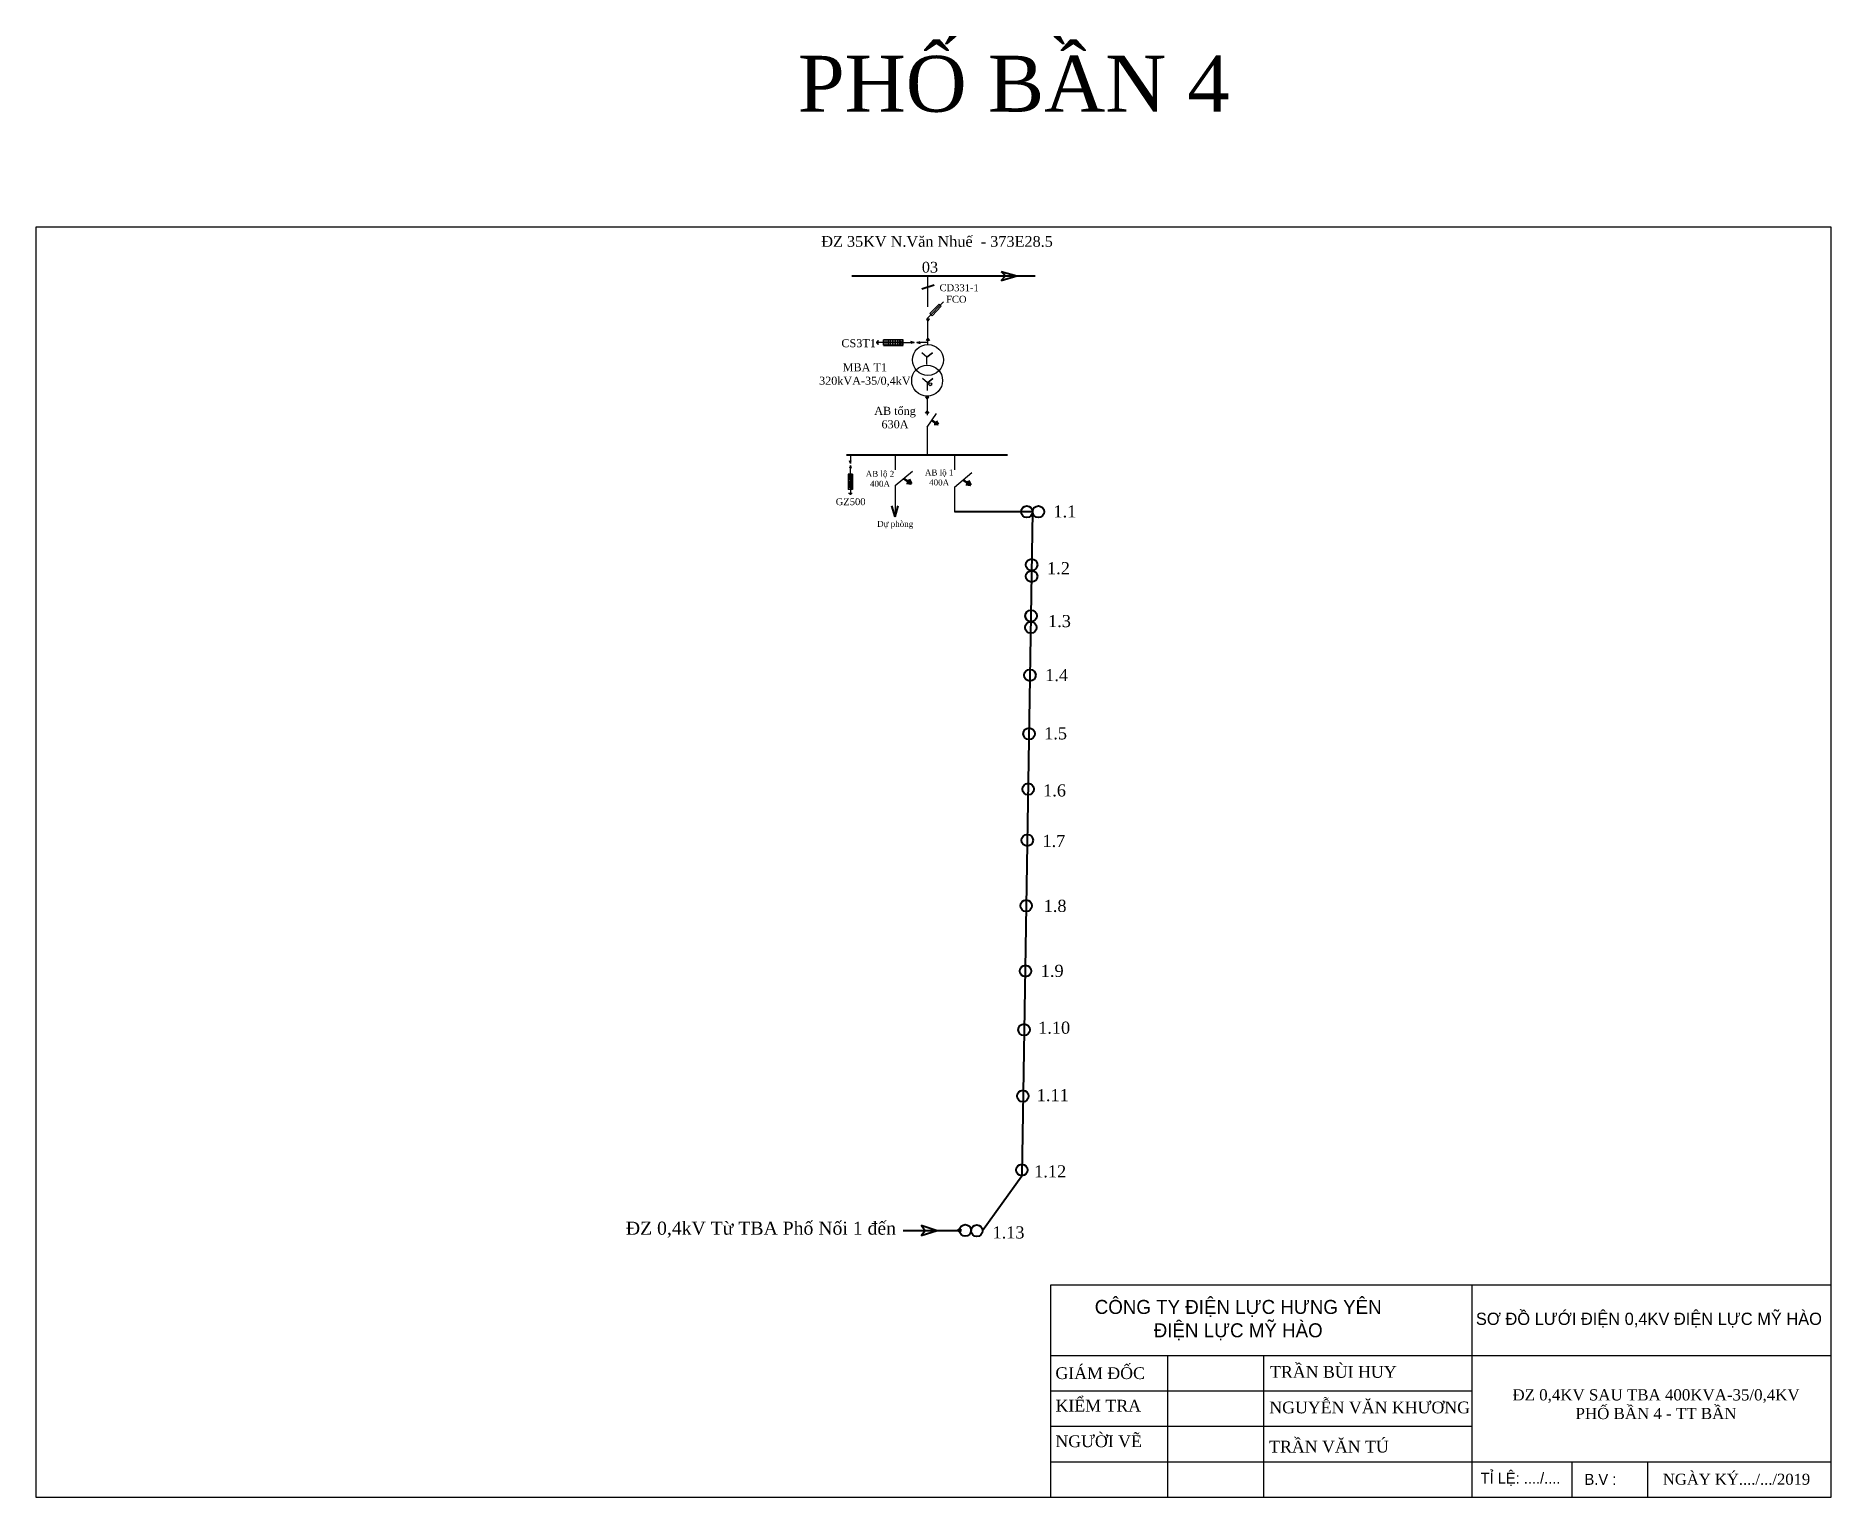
# Model space of a CAD drawing. Extents: x -2498 to 13808, y -1476 to 9052.
# Drawn here: x 2253.5 to 2735, y 3490 to 3881.7 of the extents above; entities that cross this region are included whole.
import ezdxf

# ---------------------------------------------------------------- set-up
doc = ezdxf.new("R2010")
doc.units = 0
doc.header["$LTSCALE"] = 0.08
doc.header["$MEASUREMENT"] = 0
doc.layers.get('0').update_dxf_attribs({"linetype": 'CONTINUOUS', "lineweight": 40})
doc.layers.add('CHU', color=50, linetype='CONTINUOUS')
doc.layers.add('Duong manh', color=8, linetype='CONTINUOUS')
doc.layers.add('khung', color=3, linetype='CONTINUOUS', lineweight=18)
doc.layers.add('NET DAM', color=6, linetype='CONTINUOUS', lineweight=25)
doc.styles.add('anh thong', font='times.ttf', dxfattribs={"height": 0.5})
doc.styles.get("Standard").update_dxf_attribs({"font": 'VHTEKN.TTF', "height": 2.5})

msp = doc.modelspace()

# ---------------------------------------------------------------- texts
at = {"color": 0, "linetype": 'Continuous', "lineweight": 30, "ltscale": 10, "width": 148.8874, "attachment_point": 2}
for s, insert, char_height in [('{\\fTimes New Roman|b0|i0|c0|p18;PHỐ BẦN 4}', (2515.73, 3876.42), 15), ('{\\fTimes New Roman|b0|i0|c238|p18;Đ\\fTimes New Roman|b0|i0|c0|p18;Z 0,4KV SAU TBA 400KVA-35/0,4KV \\PPHỐ BẦN 4 - TT BẦN}', (2688.03, 3518.92), 3)]:
    msp.add_mtext(s, dxfattribs=dict(at, insert=insert, char_height=char_height))
at = {"color": 0, "lineweight": 30, "style": 'anh thong'}
for s, insert, char_height, width, attachment_point in [('{\\fTimes New Roman|b0|i0|c238|p18;Đ}Z 35KV N.Văn Nhuế  - 373E28.5', (2464.14, 3828.09), 2.88, 144.72, 1), ('03', (2491.11, 3821.17), 2.88, 35.0822, 1), ('CD331-1', (2495.85, 3815.17), 1.872, 35.0822, 1), ('FCO', (2497.59, 3812.08), 1.872, 35.0822, 1), ('CS3T1', (2469.53, 3800.45), 2.16, 46.7523, 1), ('MBA T1\\P320kVA-35/0,4kV', (2475.82, 3793.98), 2.16, 106.5242, 2), ('AB tổng\\P630A', (2483.91, 3782.31), 2.16, 49.3978, 2), ('AB lộ 1\\P400A', (2495.74, 3765.49), 1.6, 49.3978, 2), ('AB lộ 2\\P400A', (2479.88, 3765.14), 1.6, 49.3978, 2), ('GZ500', (2468, 3757.81), 1.872, 60.7779, 1), ('1.1', (2526.4, 3755.89), 3.25, 54.869, 1), ('Dự phòng', (2483.95, 3751.73), 1.6, 49.3978, 2), ('1.2', (2524.68, 3740.67), 3.25, 54.869, 1), ('1.3', (2524.96, 3726.49), 3.25, 54.869, 1), ('1.4', (2524.17, 3712.01), 3.25, 54.869, 1), ('1.5', (2523.91, 3696.39), 3.25, 54.869, 1), ('1.6', (2523.63, 3681.09), 3.25, 54.869, 1), ('1.7', (2523.46, 3667.55), 3.25, 54.869, 1), ('1.8', (2523.78, 3650.14), 3.25, 54.869, 1), ('1.9', (2523, 3632.72), 3.25, 54.869, 1), ('1.10', (2522.3, 3617.48), 3.25, 54.869, 1), ('1.11', (2521.93, 3599.4), 3.25, 54.869, 1), ('1.12', (2521.23, 3578.96), 3.25, 54.869, 1), ('1.13', (2510.05, 3562.59), 3.25, 54.869, 1)]:
    msp.add_mtext(s, dxfattribs=dict(at, insert=insert, char_height=char_height, width=width, attachment_point=attachment_point))
at = {"layer": 'CHU', "color": 0, "insert": (2447.95, 3559.53), "char_height": 3.5, "width": 77.5361, "attachment_point": 8}
msp.add_mtext('\\A1;{\\fTimes New Roman|b0|i0|c0|p18;ĐZ 0,4kV Từ TBA Phố Nối 1 đến}', dxfattribs=at)

# ---------------------------------------------------------------- blocks, each defined once
blk = doc.blocks.new('khung')
at = {"layer": 'khung', "color": 5, "lineweight": -3, "ltscale": 4}
for p, q in [((630143, 2296298.9), (632881, 2296298.9)), ((630143, 2295554.2), (630143, 2296298.9)), ((631620.1, 2296298.9), (631620.1, 2295554.2)), ((630143, 2296050.6), (631457.3, 2296050.6)), ((630143, 2296050.6), (632881, 2296050.6)), ((630552, 2296050.6), (630552, 2295554.2)), ((630888.9, 2296050.6), (630888.9, 2295554.2)), ((630143, 2295926.5), (631620.1, 2295926.5)), ((630143, 2295802.4), (631620.1, 2295802.4)), ((630143, 2295678.3), (631512, 2295678.3)), ((630143, 2295678.3), (632881, 2295678.3)), ((631972.7, 2295554.2), (631972.7, 2295678.3)), ((632238.4, 2295554.2), (632238.4, 2295678.3))]:
    blk.add_line(p, q, dxfattribs=at)
blk.add_lwpolyline([(632881, 2300009), (626580.6, 2300009), (626580.6, 2295554.2), (632881, 2295554.2), (632881, 2300009)], dxfattribs=at)
at = {"layer": 'Duong manh', "color": 0, "lineweight": -3, "ltscale": 4}
for s, insert, char_height, width, attachment_point in [('{\\f.VnAvantH|b0|i0|c0|p34;C¤NG TY §IÖN LùC H¦NG Y£N\\P®iÖn lùc mü hµo}', (630800.1, 2296174.8), 49.141, 1314.329, 5), ('{\\f.VnAvantH|b0|i0|c0|p34;s¬ ®å l\xadíi ®iÖn 0,4kv ®iÖn lùc mü hµo}', (632241.6, 2296174.8), 43.049, 1423.665, 5), ('{\\fTimes New Roman|b0|i0|c0|p18; GIÁM ĐỐC}', (630143, 2295988.6), 41.37, 409.064, 4), ('{\\fTimes New Roman|b0|i0|c0|p18; TRẦN BÙI HUY}', (630896.3, 2295992.9), 41.37, 536.856, 4), ('{\\f.VnAvantH|b0|i0|c0|p34; \\fTimes New Roman|b0|i0|c0|p18; KIỂM TRA}', (630128, 2295874.7), 41.37, 409.064, 4), ('{\\fTimes New Roman|b0|i0|c0|p18; NGUYỄN VĂN KHƯƠNG}', (630893.6, 2295868.1), 41.37, 717.247, 4), ('{\\fTimes New Roman|b0|i0|c0|p18; NGƯỜI VẼ}', (630143, 2295749.5), 41.37, 409.064, 4), ('{\\f.VnAvantH|b0|i0|c0|p34; \\fTimes New Roman|b0|i0|c0|p18;TRẦN VĂN TÚ}', (630893.4, 2295730.7), 41.37, 536.856, 4), ('{\\f.VnAvantH|b0|i0|c0|p34; tØ lÖ: ..../....}', (631636.6, 2295616.3), 38.475, 301.491, 4), ('{\\f.VnAvantH|b0|i0|c0|p34;b.v :}', (632071.5, 2295616.3), 38.475, 424.338, 5), ('{\\fTimes New Roman|b0|i0|c0|p18;NGÀY KÝ..../.../2019}', (632549.2, 2295616.3), 38.475, 820.671, 5)]:
    blk.add_mtext(s, dxfattribs=dict(at, insert=insert, char_height=char_height, width=width, attachment_point=attachment_point))

# ---------------------------------------------------------------- hatches: boundary and pattern name
msp.add_hatch(color=256).paths.add_polyline_path([(2500.85, 3561.52, 1), (2501.54, 3561.52, 1)])

# ---------------------------------------------------------------- linework, layer by layer
for p, q in [((2512.34, 3818.57), (2516.62, 3817.38)), ((2512.34, 3818.57), (2513.5, 3817.38)), ((2472.33, 3817.38), (2521.54, 3817.38)), ((2494.38, 3814.9), (2491.07, 3813.88)), ((2512.34, 3816.19), (2516.62, 3817.38)), ((2512.34, 3816.19), (2513.5, 3817.38)), ((2470.94, 3769.46), (2514.11, 3769.46)), ((2483.93, 3752.77), (2483.06, 3755.76)), ((2483.93, 3752.77), (2484.8, 3755.76)), ((2520.81, 3754.18), (2499.86, 3754.18)), ((2486.12, 3561.52), (2501.19, 3561.52)), ((2490.92, 3562.9), (2495.18, 3561.52)), ((2490.92, 3562.9), (2492, 3561.52)), ((2490.92, 3560.14), (2495.18, 3561.52)), ((2490.92, 3560.14), (2492, 3561.52))]:
    msp.add_line(p, q)
at = {"color": 0, "lineweight": 30}
for p, q in [((2492.73, 3809.12), (2492.73, 3817.38)), ((2492.73, 3806.13), (2496.95, 3810.49)), ((2493.17, 3805.77), (2492.32, 3805.77)), ((2492.32, 3805.77), (2492.73, 3805.24)), ((2492.73, 3799.01), (2492.73, 3806.13)), ((2492.73, 3805.24), (2493.17, 3805.77)), ((2492.32, 3800.05), (2492.73, 3800.58)), ((2493.17, 3800.05), (2492.32, 3800.05)), ((2492.73, 3800.58), (2493.17, 3800.05)), ((2492.47, 3795.62), (2491.13, 3796.78)), ((2492.47, 3795.62), (2493.92, 3796.78)), ((2493.92, 3796.78), (2492.47, 3795.62)), ((2492.47, 3793.64), (2492.47, 3795.62)), ((2492.6, 3788.7), (2491.25, 3789.86)), ((2492.6, 3788.7), (2494.04, 3789.86)), ((2494.04, 3789.86), (2492.6, 3788.7)), ((2492.97, 3784.92), (2492.12, 3784.92)), ((2492.12, 3784.92), (2492.52, 3784.4)), ((2492.52, 3785.19), (2492.52, 3780.08)), ((2492.52, 3784.4), (2492.97, 3784.92)), ((2492.6, 3786.72), (2492.6, 3788.7)), ((2492.12, 3780.64), (2492.52, 3781.17)), ((2492.97, 3780.64), (2492.12, 3780.64)), ((2492.52, 3781.17), (2492.97, 3780.64)), ((2492.52, 3776.85), (2495.07, 3780.54)), ((2492.52, 3776.85), (2492.52, 3769.46)), ((2483.93, 3769.46), (2483.93, 3765.44)), ((2499.86, 3769.46), (2499.86, 3765.44)), ((2483.93, 3761.17), (2488.56, 3765.04)), ((2483.93, 3761.17), (2483.93, 3752.77)), ((2499.86, 3760.79), (2504.49, 3764.66)), ((2499.86, 3760.79), (2499.86, 3754.18))]:
    msp.add_line(p, q, dxfattribs=at)
at = {"lineweight": 30}
for p, q in [((2479.07, 3799.4), (2479.07, 3799.7)), ((2479.23, 3799.2), (2479.23, 3799.9)), ((2479.39, 3798.91), (2479.39, 3800.19)), ((2480.82, 3799.55), (2479.41, 3799.55)), ((2486.06, 3800.27), (2480.82, 3800.27)), ((2480.82, 3798.84), (2480.82, 3800.27)), ((2486.06, 3799.55), (2480.82, 3799.55)), ((2481.3, 3798.84), (2481.3, 3800.27)), ((2481.77, 3798.84), (2481.77, 3800.27)), ((2482.25, 3798.84), (2482.25, 3800.27)), ((2482.73, 3798.84), (2482.73, 3800.27)), ((2483.2, 3798.84), (2483.2, 3800.27)), ((2483.68, 3798.84), (2483.68, 3800.27)), ((2484.16, 3798.84), (2484.16, 3800.27)), ((2484.63, 3798.84), (2484.63, 3800.27)), ((2486.06, 3798.84), (2485.11, 3800.27)), ((2485.11, 3798.84), (2486.06, 3800.27)), ((2485.11, 3798.84), (2485.11, 3800.27)), ((2486.06, 3798.84), (2486.06, 3800.27)), ((2486.06, 3799.55), (2489.06, 3799.55)), ((2489.06, 3799.55), (2488.13, 3799.86)), ((2489.06, 3799.55), (2488.13, 3799.24)), ((2489.73, 3799.55), (2490.66, 3799.86)), ((2492.73, 3799.55), (2489.73, 3799.55)), ((2489.73, 3799.55), (2490.66, 3799.24)), ((2471.93, 3767.12), (2471.69, 3767.85)), ((2471.93, 3766.6), (2471.69, 3765.88)), ((2471.93, 3769.46), (2471.93, 3767.12)), ((2471.93, 3767.12), (2472.17, 3767.85)), ((2471.93, 3764.26), (2471.93, 3766.6)), ((2471.93, 3766.6), (2472.17, 3765.88)), ((2471.37, 3764.26), (2471.37, 3760.18)), ((2472.49, 3764.26), (2471.37, 3763.52)), ((2472.49, 3763.52), (2471.37, 3764.26)), ((2472.49, 3764.26), (2471.37, 3764.26)), ((2472.49, 3763.52), (2471.37, 3763.52)), ((2472.49, 3763.15), (2471.37, 3763.15)), ((2472.49, 3762.78), (2471.37, 3762.78)), ((2472.49, 3762.41), (2471.37, 3762.41)), ((2472.49, 3762.03), (2471.37, 3762.03)), ((2472.49, 3761.66), (2471.37, 3761.66)), ((2472.49, 3761.29), (2471.37, 3761.29)), ((2472.49, 3760.92), (2471.37, 3760.92)), ((2472.49, 3760.55), (2471.37, 3760.55)), ((2471.93, 3764.26), (2471.93, 3760.18)), ((2472.49, 3760.18), (2471.37, 3760.18)), ((2472.43, 3759.06), (2471.43, 3759.06)), ((2472.2, 3758.93), (2471.66, 3758.93)), ((2472.04, 3758.81), (2471.81, 3758.81)), ((2471.93, 3760.18), (2471.93, 3759.08))]:
    msp.add_line(p, q, dxfattribs=at)
at = {"color": 0, "linetype": 'Continuous', "lineweight": 40, "ltscale": 8}
for p, q in [((2480.82, 3798.84), (2486.06, 3798.84)), ((2472.49, 3760.18), (2472.49, 3764.26))]:
    msp.add_line(p, q, dxfattribs=at)
at = {"lineweight": 53}
for p, q in [((2493.8, 3778.7), (2495.45, 3777.55)), ((2495.45, 3777.54), (2494.44, 3777.66)), ((2495.45, 3777.54), (2494.99, 3778.45)), ((2486.25, 3763.1), (2488.31, 3761.67)), ((2488.32, 3761.67), (2487.05, 3761.82)), ((2488.31, 3761.66), (2487.73, 3762.8)), ((2502.18, 3762.72), (2504.24, 3761.29)), ((2504.25, 3761.29), (2502.98, 3761.44)), ((2504.24, 3761.28), (2503.66, 3762.42))]:
    msp.add_line(p, q, dxfattribs=at)
at = {"linetype": 'ByBlock'}
for p in [(2520.81, 3754.17), (2507.41, 3561.49)]:
    msp.add_line(p, (2517.93, 3576.14), dxfattribs=at)
at = {"color": 0, "lineweight": 30}
msp.add_lwpolyline([(2493.84, 3806.73), (2496.3, 3809.29), (2495.72, 3809.85), (2493.26, 3807.29)], close=True, dxfattribs=at)
for centre, radius in [((2492.73, 3794.87), 4.14), ((2492.52, 3789.33), 4.14), ((2493.36, 3788.36), 0.396)]:
    msp.add_circle(centre, radius, dxfattribs=at)
for centre, radius in [((2519.26, 3754.18), 1.55), ((2522.37, 3754.18), 1.55), ((2520.56, 3739.97), 1.55), ((2520.56, 3736.86), 1.55), ((2520.39, 3726.27), 1.55), ((2520.34, 3723.16), 1.55), ((2520.1, 3710.34), 1.55), ((2519.85, 3694.67), 1.55), ((2519.61, 3679.82), 1.55), ((2519.39, 3666.09), 1.55), ((2519.1, 3648.55), 1.55), ((2518.92, 3631.05), 1.55), ((2518.51, 3615.31), 1.55), ((2518.2, 3597.53), 1.55), ((2517.93, 3577.7), 1.55), ((2501.19, 3561.52), 0.345), ((2502.75, 3561.52), 1.55), ((2505.85, 3561.43), 1.55)]:
    msp.add_circle(centre, radius)

# ---------------------------------------------------------------- block references
at = {"layer": 'NET DAM', "color": 7, "xscale": 0.07642427760038117, "yscale": 0.07642427760038117, "zscale": 0.07642427760038117}
msp.add_blockref('khung', (-45632.49, -171946.06), dxfattribs=at)

msp.set_redraw_order([(e.dxf.handle, doc.entitydb.next_handle()) for e in msp.query("TEXT MTEXT ATTDEF DIMENSION ARC_DIMENSION")])  # texts and dimensions are drawn at this point

doc.saveas('drawing.dxf')
